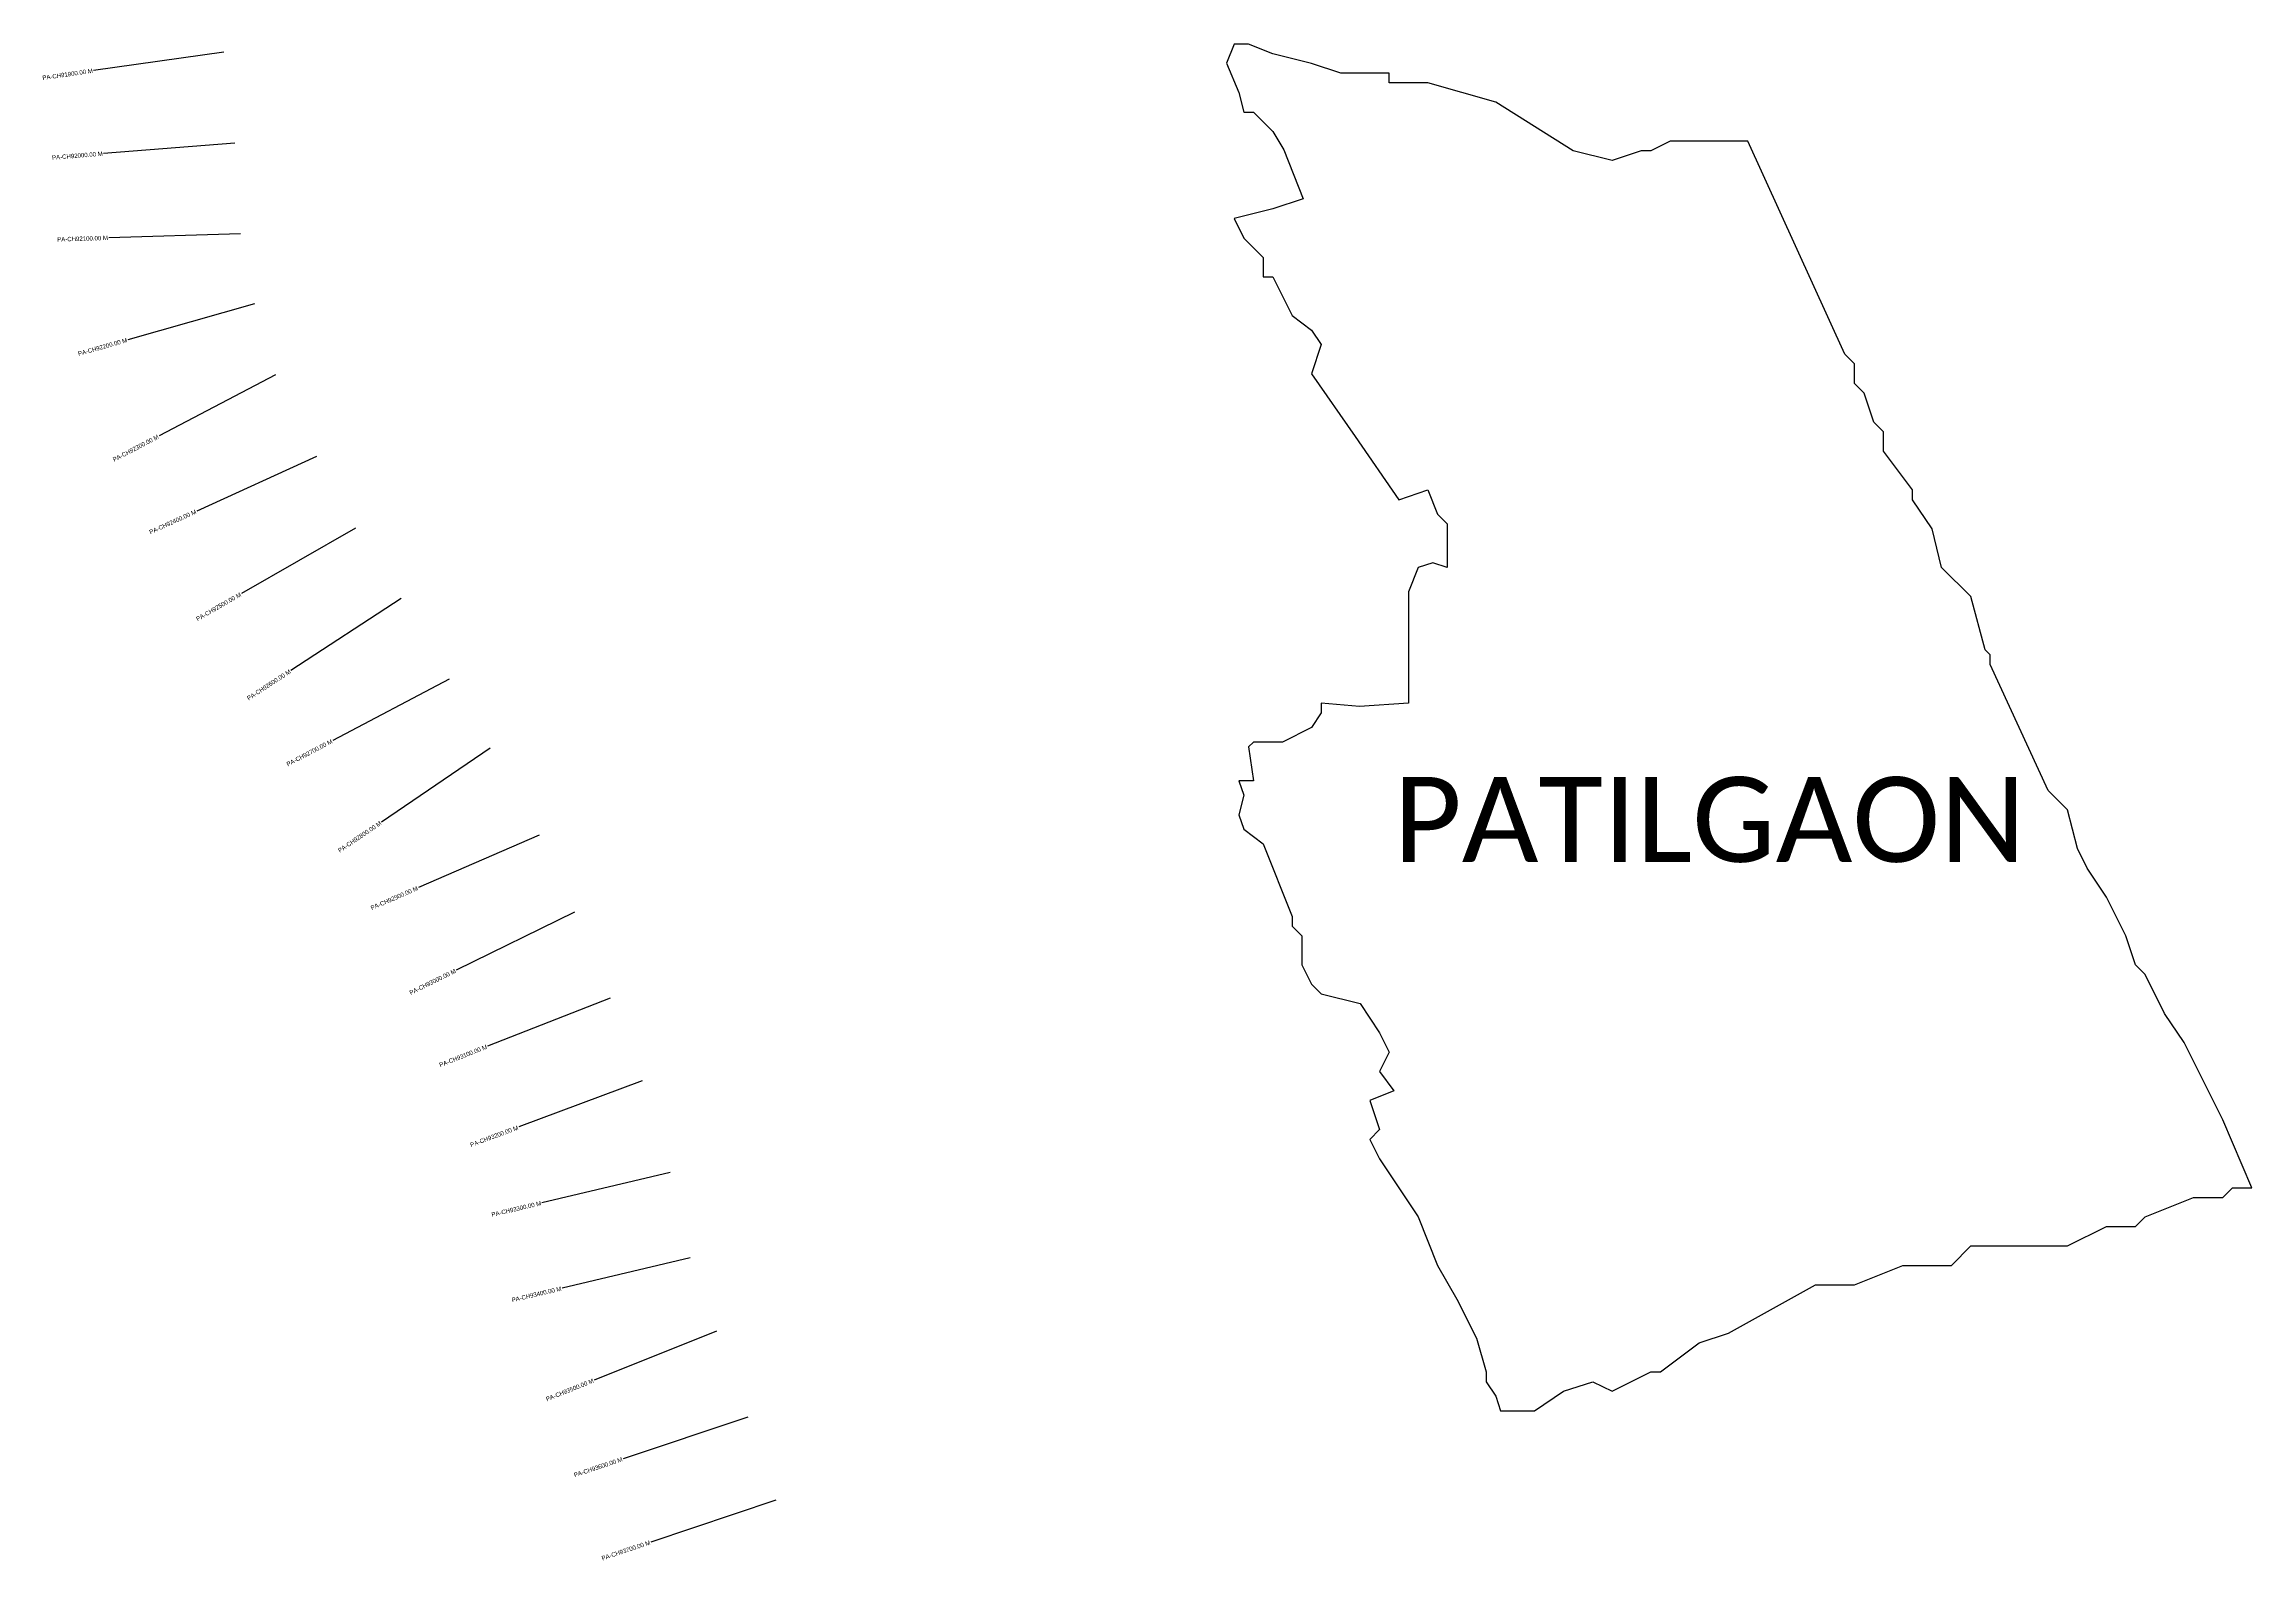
# Model space of a CAD drawing. Header units: metres. Extents: x 263090 to 265606, y 2151592 to 2153320.
import ezdxf
from ezdxf.enums import TextEntityAlignment as Align

# ---------------------------------------------------------------- set-up
doc = ezdxf.new("R2010")
doc.units = ezdxf.units.M
for name, color, linetype in [('CS', 134, 'Continuous'), ('CSMark', 6, 'Continuous'), ('VILLAGE BOUNDRY', 10, 'Continuous'), ('VILLAGE NAME', 250, 'Continuous')]:
    doc.layers.add(name, color=color, linetype=linetype)

msp = doc.modelspace()

# ---------------------------------------------------------------- linework, layer by layer
at = {"layer": 'CS'}
for p, q in [((263294.6, 2153310.6), (263146.1, 2153289.4)), ((263307, 2153206.7), (263157.5, 2153194.8)), ((263313.4, 2153103.5), (263163.5, 2153098.8)), ((263329.5, 2153023.7), (263185.2, 2152982.7)), ((263353.6, 2152942.6), (263220.7, 2152873)), ((263400.2, 2152849.4), (263263.6, 2152787.4)), ((263444.6, 2152768), (263314.5, 2152693.3)), ((263496.6, 2152687.6), (263370.9, 2152605.6)), ((263551.3, 2152595.8), (263418.6, 2152525.9)), ((263598.2, 2152517.2), (263474.1, 2152432.9)), ((263653.9, 2152418), (263516.3, 2152358.2)), ((263694, 2152330.3), (263559.4, 2152264.1)), ((263734.7, 2152232.3), (263595.1, 2152177.3)), ((263771.2, 2152137.8), (263630.6, 2152085.3)), ((263803.1, 2152033.3), (263657.1, 2151998.9)), ((263826.1, 2151936), (263680.1, 2151901.5)), ((263855.9, 2151852.5), (263716.6, 2151796.8)), ((263891.8, 2151754.6), (263749.6, 2151707.1)), ((263923.5, 2151659.8), (263781.3, 2151612.2))]:
    msp.add_line(p, q, dxfattribs=at)
at = {"layer": 'VILLAGE BOUNDRY'}
msp.add_lwpolyline([(265219.2, 2152811.4), (265186.1, 2152855.6), (265186.1, 2152877.7), (265175, 2152888.7), (265163.9, 2152921.8), (265152.9, 2152932.9), (265152.9, 2152955), (265141.8, 2152966.1), (265031.4, 2153209.1), (264943, 2153209.1), (264920.9, 2153198.1), (264909.9, 2153198.1), (264876.7, 2153187), (264832.5, 2153198.1), (264744.1, 2153253.3), (264666.8, 2153275.4), (264644.7, 2153275.4), (264622.6, 2153275.4), (264622.6, 2153286.4), (264567.4, 2153286.4), (264534.2, 2153297.5), (264490.1, 2153308.5), (264462.4, 2153319.6), (264445.9, 2153319.6), (264437.3, 2153297.8), (264451.4, 2153264.3), (264456.9, 2153242.2), (264468, 2153242.2), (264490.1, 2153220.1), (264502.6, 2153199.3), (264524.8, 2153143.4), (264490.1, 2153131.7), (264445.9, 2153120.7), (264456.9, 2153098.6), (264479, 2153076.5), (264479, 2153054.4), (264490.1, 2153054.4), (264512.1, 2153010.2), (264534.2, 2152993.7), (264545.3, 2152977.1), (264534.2, 2152943.9), (264583.9, 2152872.2), (264633.7, 2152800.3), (264666.8, 2152811.4), (264677.9, 2152783.8), (264688.9, 2152772.7), (264688.9, 2152723), (264672.3, 2152728.5), (264655.8, 2152723), (264644.7, 2152695.4), (264644.7, 2152568.3), (264588.7, 2152564.5), (264545.3, 2152568.3), (264545.3, 2152557.3), (264534.2, 2152540.7), (264501.1, 2152524.1), (264468, 2152524.1), (264462.4, 2152518.6), (264468, 2152480), (264451.4, 2152480), (264456.9, 2152463.4), (264451.4, 2152441.3), (264456.9, 2152424.7), (264479, 2152408.2), (264512.1, 2152325.3), (264512.1, 2152314.2), (264523.2, 2152303.2), (264523.2, 2152270.1), (264534.2, 2152248), (264545.3, 2152236.9), (264589.5, 2152225.9), (264611.6, 2152192.7), (264622.6, 2152170.6), (264611.6, 2152148.5), (264628.1, 2152126.4), (264600.5, 2152115.4), (264611.6, 2152082.3), (264600.5, 2152071.2), (264611.6, 2152049.1), (264655.8, 2151982.8), (264677.9, 2151927.6), (264699.9, 2151888.9), (264722, 2151844.7), (264733.1, 2151806.1), (264733.1, 2151795), (264744.1, 2151778.4), (264749.7, 2151761.9), (264788.3, 2151761.9), (264821.5, 2151784), (264854.6, 2151795), (264876.7, 2151784), (264920.9, 2151806.1), (264931.9, 2151806.1), (264976.1, 2151839.2), (265009.3, 2151850.3), (265108.7, 2151905.5), (265152.9, 2151905.5), (265208.1, 2151927.6), (265263.4, 2151927.6), (265285.5, 2151949.7), (265395.9, 2151949.7), (265440.1, 2151971.8), (265473.3, 2151971.8), (265484.3, 2151982.8), (265539.5, 2152004.9), (265572.7, 2152004.9), (265583.8, 2152016), (265605.8, 2152016), (265572.7, 2152093.3), (265528.5, 2152181.7), (265506.4, 2152214.8), (265484.3, 2152259), (265473.3, 2152270.1), (265462.2, 2152303.2), (265440.1, 2152347.4), (265418, 2152380.5), (265407, 2152402.6), (265395.9, 2152446.8), (265373.8, 2152468.9), (265307.6, 2152612.5), (265307.6, 2152623.6), (265302, 2152629.1), (265285.5, 2152689.9), (265252.3, 2152723), (265241.3, 2152767.2), (265219.2, 2152800.3)], close=True, dxfattribs=at)

# ---------------------------------------------------------------- texts
at = {"layer": 'CSMark'}
for s, rotation, p in [('PA-CH91900.00 M', 8.1231, (263145.1, 2153289.3)), ('PA-CH92000.00 M', 4.5294, (263156.5, 2153194.8)), ('PA-CH92100.00 M', 1.8158, (263162.5, 2153098.8)), ('PA-CH92200.00 M', 15.8675, (263184.2, 2152982.4)), ('PA-CH92300.00 M', 27.6406, (263219.8, 2152872.5)), ('PA-CH92400.00 M', 24.3906, (263262.7, 2152787)), ('PA-CH92500.00 M', 29.8545, (263313.7, 2152692.8)), ('PA-CH92600.00 M', 33.1191, (263370.1, 2152605.1)), ('PA-CH92700.00 M', 27.7963, (263417.7, 2152525.4)), ('PA-CH92800.00 M', 34.1853, (263473.3, 2152432.4)), ('PA-CH92900.00 M', 23.5231, (263515.4, 2152357.8)), ('PA-CH93000.00 M', 26.2119, (263558.5, 2152263.6)), ('PA-CH93100.00 M', 21.509, (263594.2, 2152177)), ('PA-CH93200.00 M', 20.4821, (263629.7, 2152084.9)), ('PA-CH93300.00 M', 13.2927, (263656.1, 2151998.6)), ('PA-CH93400.00 M', 13.2927, (263679.1, 2151901.3)), ('PA-CH93500.00 M', 21.8163, (263715.7, 2151796.4)), ('PA-CH93600.00 M', 18.4832, (263748.6, 2151706.7)), ('PA-CH93700.00 M', 18.4832, (263780.3, 2151611.9))]:
    msp.add_text(s, height=5, rotation=rotation, dxfattribs=at).set_placement(p, align=Align.MIDDLE_RIGHT)
at = {"layer": 'VILLAGE NAME', "insert": (264627.4, 2152484.3), "char_height": 96.89, "attachment_point": 1}
msp.add_mtext_dynamic_manual_height_columns('{\\fCalibri|b0|i0|c0|p34;PATILGAON}', width=1091.395, gutter_width=484.4, heights=[0], dxfattribs=at)

doc.saveas('drawing.dxf')
